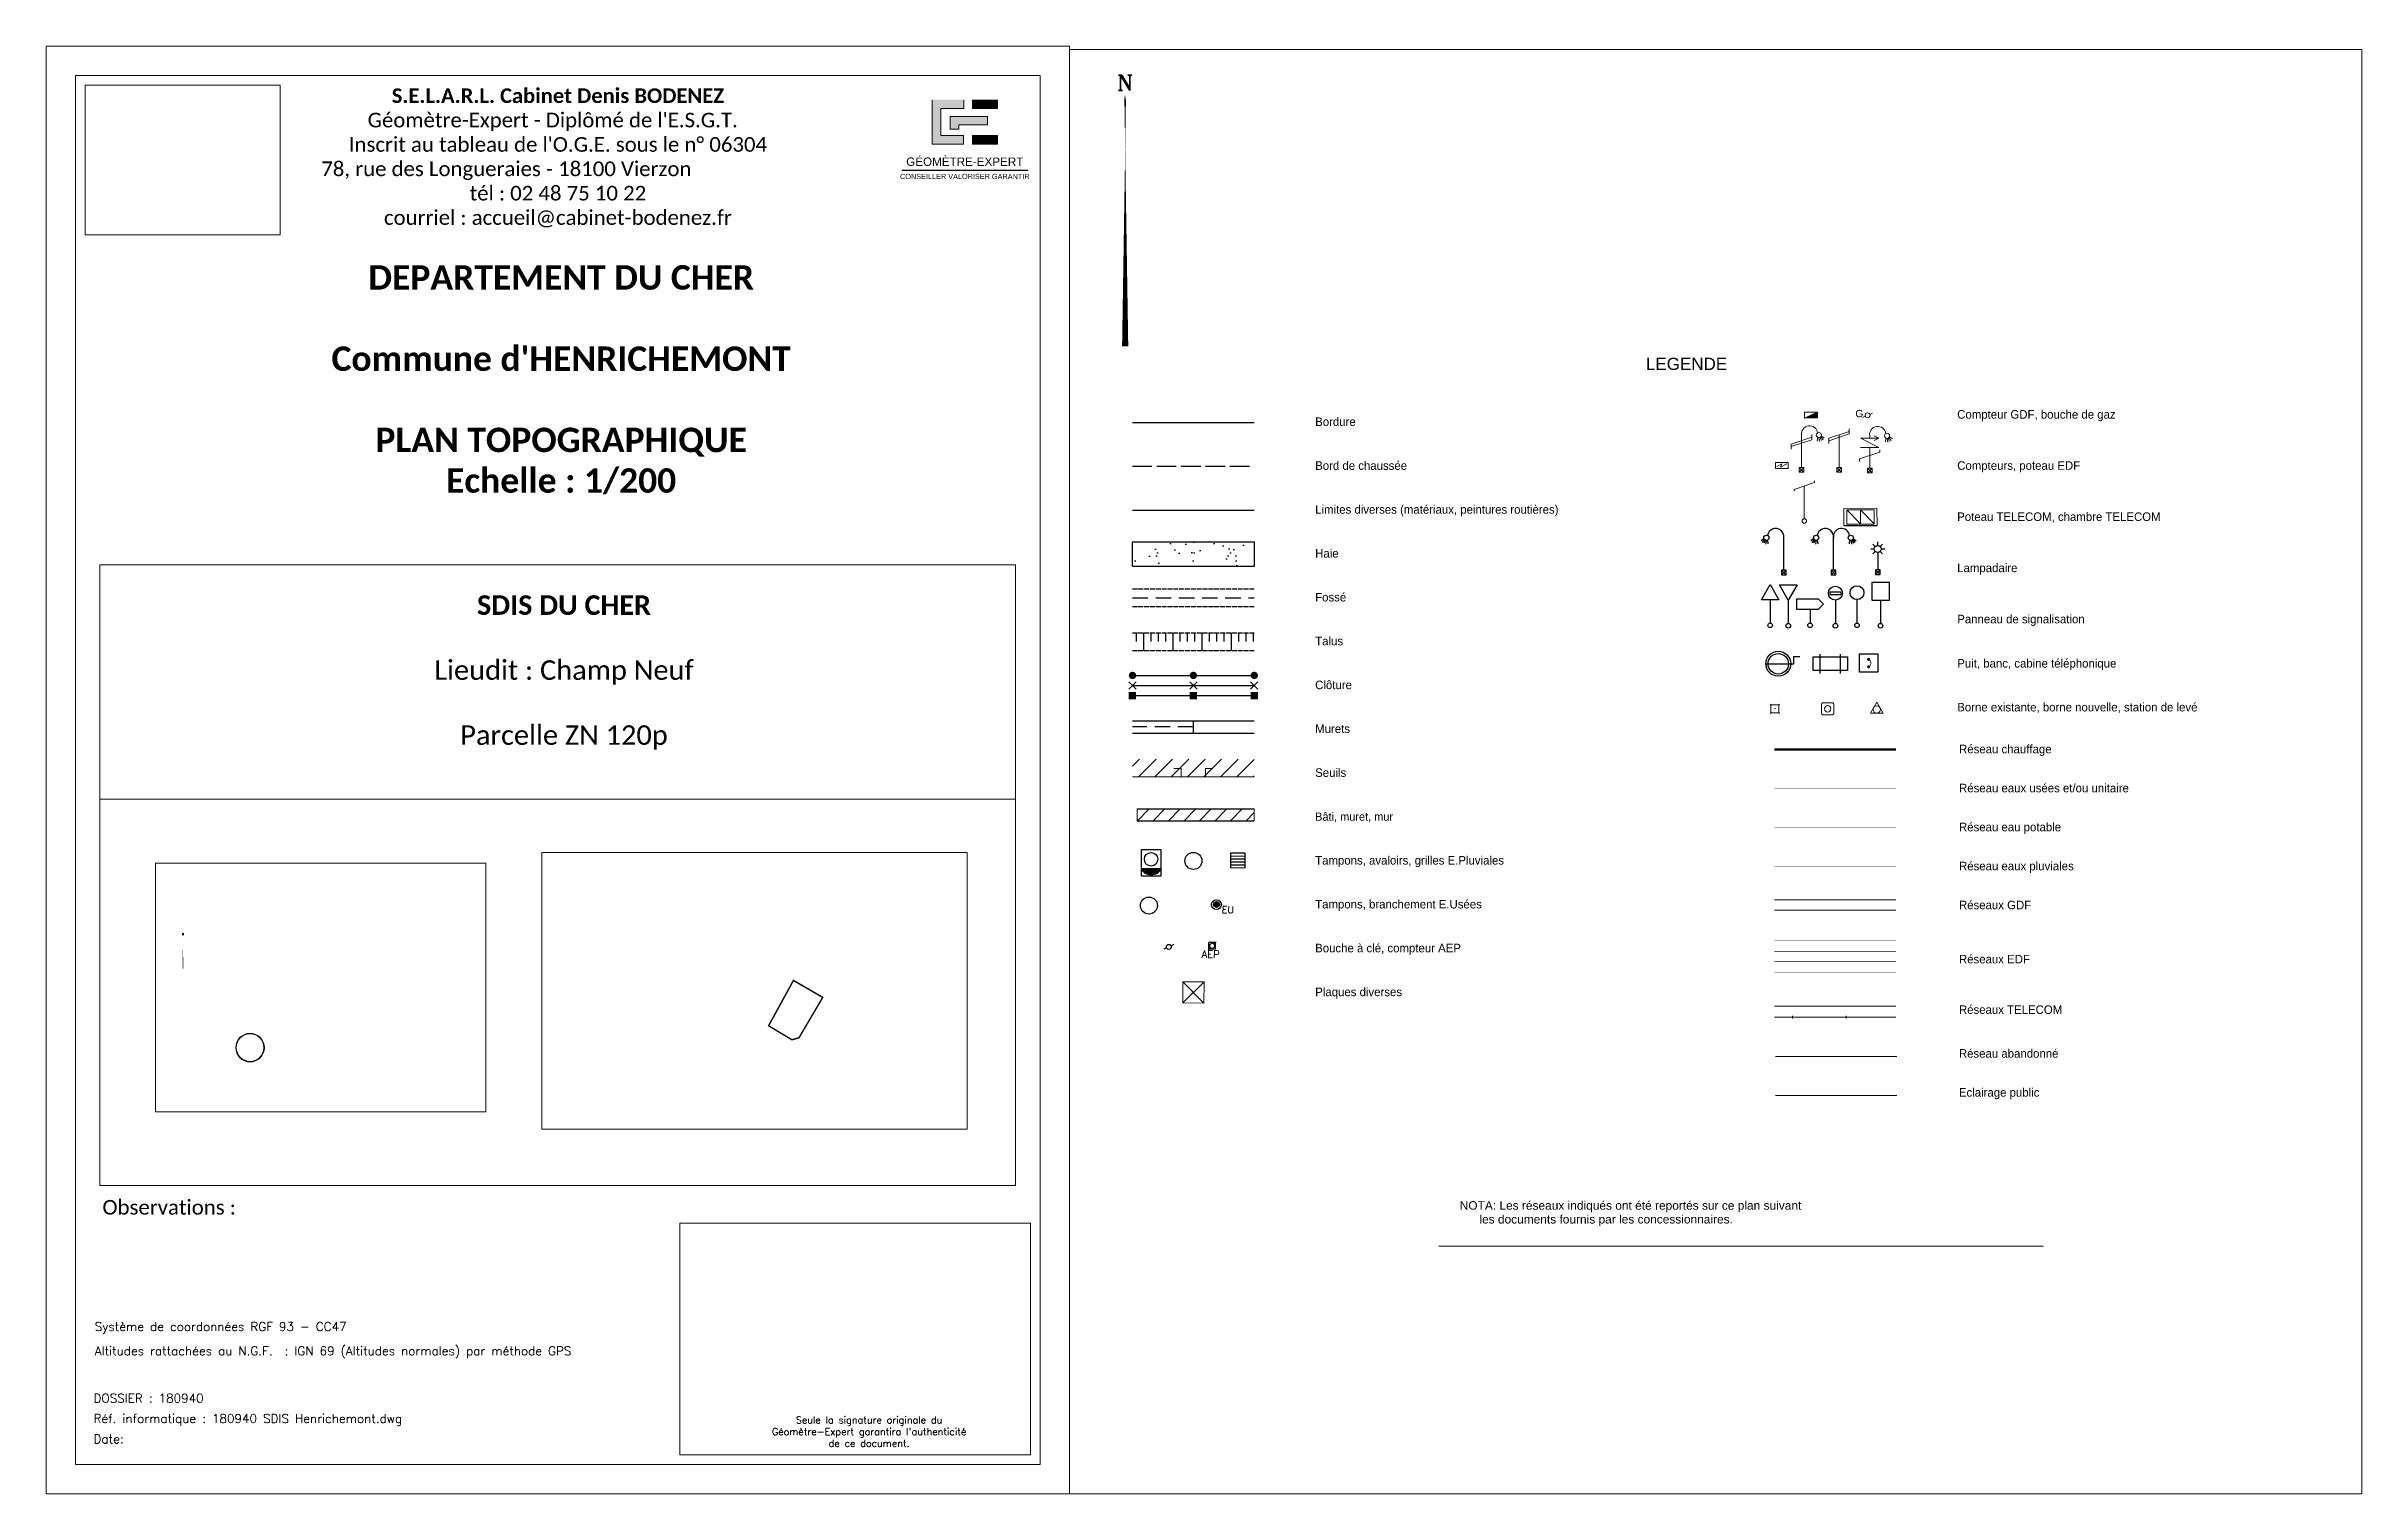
# Paper-space layout 'topo' of a CAD drawing. Extents: x -120 to 355, y -1 to 296.
import ezdxf
from ezdxf.enums import TextEntityAlignment as Align

# ---------------------------------------------------------------- set-up
doc = ezdxf.new("R2010")
doc.units = 0
doc.header["$LTSCALE"] = 2
doc.header["$PDMODE"] = 32
doc.header["$PDSIZE"] = 0.06
for name, pattern in [('BORD_CHAUSS', [2.5, 2, -0.5]), ('Bordfosse', [0.6, 0.5, -0.1]), ('CACHE', [9.525, 6.35, -3.175]), ('CONTINU', [0]), ('INTERROMPU2', [9.525, 6.35, -3.175]), ('TIRETPT2', [12.7, 6.35, -3.175, 0, -3.175]), ('TIRETPTX2', [50.8, 25.4, -12.7, 0, -12.7]), ('Téléphone souterrain', [1.1, 0.45, 0, 0.45, -0.2])]:
    doc.linetypes.add(name, pattern=pattern)
doc.layers.get('0').update_dxf_attribs({"lineweight": 0})
for name, color, linetype in [('00', 7, 'Continuous'), ('01_BORD-CHAUSSEE', 5, 'BORD_CHAUSS'), ('01_BORDURES', 5, 'Continuous'), ('01_CLÔTURE-MUR', 7, 'Continuous'), ('01_FOSSÉ-TALUS', 32, 'Continuous'), ('01_LIMITES DIVERSES', 253, 'Continuous'), ('01_VÉGÉTATION', 84, 'Continuous'), ('02_AEP_Eau potable_objet', 4, 'Continuous'), ('02_AEP_Eau potable_Réseau', 4, 'CACHE'), ('02_Eclairage_Réseau', 30, 'TIRETPT2'), ('02_EDF-BT_Reseau', 160, 'TIRETPTX2'), ('02_EDF_HTA_Reseau', 1, 'TIRETPTX2'), ('02_EDF_HTB_Réseau', 36, 'TIRETPTX2'), ('02_EDF_Réseau abandonné', 7, 'TIRETPTX2'), ('02_EP_Eaux Pluviales_objet', 134, 'CONTINU'), ('02_EP_Eaux Pluviales_Réseau', 134, 'TIRETPT2'), ('02_EU_Eaux Usées_objet', 46, 'CONTINU'), ('02_GAZ_BP_Réseau', 62, 'Réseau GAZ'), ('02_GAZ_MBP_Réseau', 40, 'Réseau GAZ'), ('02_LAMPADAIRE', 7, 'Continuous'), ('02_Reseau Chaleur', 171, 'TIRETPT2'), ('02_TELECOM_réseau', 3, 'Réseau FT'), ('03_MOBILIERURBAIN', 7, 'Continuous'), ('03_SIGNALISATION', 7, 'Continuous')]:
    doc.layers.add(name, color=color, linetype=linetype)
for name, color, linetype, lineweight in [('00_CARTOUCHE', 7, 'Continuous', 0), ('00_TEXTE', 7, 'Continuous', 0), ('01_BATI', 20, 'Continuous', 0), ('01_BORNES', 7, 'Continuous', 0), ('01_MUR-HACHURE', 252, 'Continuous', 9), ('02_E.PLUV', 134, 'CONTINU', 0), ('02_EDF_objet', 7, 'Continuous', 9), ('02_GAZ_objet', 40, 'Continuous', 9), ('02_PLAQUES', 7, 'Continuous', 0), ('02_TELECOM', 3, 'Continuous', 0), ('19 Application cadastrale', 4, 'Continuous', 0)]:
    doc.layers.add(name, color=color, linetype=linetype, lineweight=lineweight)
doc.styles.add('12', font='romand.shx', dxfattribs={"height": 0.35})
doc.styles.add('Legend', font='calibri.ttf')
doc.styles.add('N', font='romant', dxfattribs={"height": 6})
doc.styles.add('ROMAND', font='romand.shx', dxfattribs={"height": 0.6})
doc.styles.get("Standard").update_dxf_attribs({"font": 'arial.ttf'})
doc.styles.add('Stylus', font='stylu.ttf')
doc.linetypes.add('AEP_T', pattern='A,0.5,-0.2,["AEP",Standard,S=0.1,R=0,X=-0.1,Y=-0.05],-0.25', length=0.95)
doc.linetypes.add('CHAUFF', pattern='A,0.5,-0.2,["CHAUFF",Standard,S=0.1,R=0,X=-0.1,Y=-0.05],-0.2', length=0.9)
doc.linetypes.add('EDF_T', pattern='A,0.5,-0.2,["EDF",Standard,S=0.1,R=0,X=-0.1,Y=-0.05],-0.25', length=0.95)
doc.linetypes.add('EP', pattern='A,0.5,-0.2,["EP",Standard,S=0.1,R=0,X=-0.1,Y=-0.05],-0.2', length=0.9)
doc.linetypes.add('Réseau EU', pattern='A,1,-0.2,["EU",Standard,S=0.1,R=0,X=0,Y=-0.05],-0.35', length=1.55)
doc.linetypes.add('Réseau FT', pattern='A,1,-0.2,["FT",Standard,S=0.1,R=0,X=0,Y=-0.05],-0.35', length=1.55)
doc.linetypes.add('Réseau GAZ', pattern='A,1,-0.2,["GAZ",Standard,S=0.1,R=0,X=-0.175,Y=-0.05],-0.125', length=1.325)
picture_1 = doc.add_image_def('image1.jpg', size_in_pixel=(1027, 773))
picture_2 = doc.add_image_def('image2.png', size_in_pixel=(271, 208))
picture_3 = doc.add_image_def('image3.jpg', size_in_pixel=(904, 588))

psp = doc.layouts.new('topo')

# ---------------------------------------------------------------- texts
for s, height, p in [('GÉOMÈTRE-EXPERT', 1.7126, (56.72, 271.44)), ('CONSEILLER VALORISER GARANTIR', 1.0704, (55.46, 268.73))]:
    psp.add_text(s, height=height).set_placement(p)
at = {"style": '12'}
for s, p in [('Système de coordonnées RGF 93 - CC47', (-109.82, 32.36)), ('Altitudes rattachées au N.G.F.  : IGN 69 (Altitudes normales) par méthode GPS', (-109.82, 27.36)), ('DOSSIER : 180940', (-110.08, 17.65)), ('Réf. informatique : 180940 SDIS Henrichemont.dwg ', (-110.08, 13.49)), ('Date: ', (-110.08, 9.3))]:
    psp.add_text(s, height=1.8, rotation=360, dxfattribs=at).set_placement(p)
at = {"color": 7, "insert": (-63.34, 287.34), "char_height": 0.1, "width": 97.1474, "attachment_point": 1}
psp.add_mtext("\\pxqc;{\\fCalibri|b1|i0|c0|p34;\\H30x;S.E.L.A.R.L. Cabinet Denis BODENEZ\\P\\pq*;\\fCalibri|b0|i0|c0|p34;         Géomètre-Expert - Diplômé de l'E.S.G.T.\\P\\pqc;Inscrit au tableau de l'O.G.E. sous le n° 06304\\P\\pq*;78, rue des Longueraies - 18100 Vierzon\\P\\pqc;tél : 02 48 75 10 22\\Pcourriel : accueil@cabinet-bodenez.fr}", dxfattribs=at)
at = {"color": 1, "insert": (-88.22, 251.05), "char_height": 5, "attachment_point": 1, "style": 'Legend'}
psp.add_mtext_dynamic_manual_height_columns("\\pxqc;{\\fCalibri|b1|i0|c0|p34;\\C7;DEPARTEMENT DU CHER\\P\\PCommune d'HENRICHEMONT \\P\\PPLAN TOPOGRAPHIQUE\\PEchelle : 1/200}", width=148.2445, gutter_width=2, heights=[0], dxfattribs=at)
at = {"color": 7, "attachment_point": 1, "style": 'Legend'}
for s, width, insert, char_height in [('\\pxqc;{\\fCalibri|b1|i0|c0|p34;SDIS DU CHER\\P\\P}Lieudit : Champ Neuf\\P\\PParcelle ZN 120p', 72.2126, (-49.62, 183.31), 4), ('Observations :', 79.2533, (-108.25, 59.24), 3)]:
    psp.add_mtext_dynamic_manual_height_columns(s, width=width, gutter_width=2, heights=[0], dxfattribs=dict(at, insert=insert, char_height=char_height))
at = {"insert": (49.11, 14.84), "char_height": 1.4405, "width": 43.2375, "attachment_point": 2, "rotation": 360, "style": '12'}
psp.add_mtext("Seule la signature originale du Géomètre-Expert garantira l'authenticité de ce document.", dxfattribs=at)
at = {"layer": '00', "ltscale": 0.5}
psp.add_text('LEGENDE', height=2.5, rotation=0.0039, dxfattribs=at).set_placement((208.55, 229.56))
at = {"layer": '00_CARTOUCHE', "ltscale": 0.5, "style": 'Stylus'}
psp.add_text('Bâti, muret, mur', height=1.6805, rotation=0, dxfattribs=at).set_placement((140.67, 137.06))
at = {"layer": '00_TEXTE', "ltscale": 0.5, "style": 'Stylus'}
for s, rotation, p in [('Bordure', 0.0039, (140.67, 218.06)), ('Compteur GDF, bouche de gaz', 0.0039, (272.45, 219.57)), ('Bord de chaussée', 0.0039, (140.67, 209.06)), ('Compteurs, poteau EDF', 0.0039, (272.45, 209.07)), ('Limites diverses (matériaux, peintures routières)', 0.0039, (140.67, 200.06)), ('Poteau TELECOM, chambre TELECOM', 0.0039, (272.45, 198.57)), ('Haie', 0.0039, (140.67, 191.06)), ('Lampadaire', 0.0039, (272.45, 188.07)), ('Fossé', 0.0039, (140.67, 182.06)), ('Panneau de signalisation', 0.0039, (272.46, 177.57)), ('Talus', 0.0039, (140.67, 173.06)), ('Puit, banc, cabine téléphonique', 0.0039, (272.46, 168.49)), ('Clôture', 0.0039, (140.67, 164.06)), ('Borne existante, borne nouvelle, station de levé', 0.0039, (272.46, 159.49)), ('Murets', 0.0039, (140.67, 155.06)), ('Réseau chauffage', 359.9795, (272.83, 150.9)), ('Seuils', 0.0039, (140.67, 146.06)), ('Réseau eaux usées et/ou unitaire ', 359.9795, (272.82, 142.9)), ('Réseau eau potable ', 359.9795, (272.82, 134.9)), ('Tampons, avaloirs, grilles E.Pluviales', 0.0039, (140.67, 128.06)), ('Réseau eaux pluviales ', 359.9795, (272.82, 126.9)), ('Tampons, branchement E.Usées', 0.0039, (140.67, 119.06)), ('Réseaux GDF  ', 359.9795, (272.81, 118.9)), ('Bouche à clé, compteur AEP', 0.0039, (140.67, 110.06)), ('Réseaux EDF', 359.9795, (272.81, 107.79)), ('Plaques diverses', 0.0039, (140.68, 101.06)), ('Réseaux TELECOM', 359.9795, (272.81, 97.43)), ('Réseau abandonné  ', 359.9795, (272.8, 88.44)), ('Eclairage public', 359.9795, (272.8, 80.44))]:
    psp.add_text(s, height=1.75, rotation=rotation, dxfattribs=at).set_placement(p)
at = {"layer": '00_TEXTE'}
for s, p in [('NOTA: Les réseaux indiqués ont été reportés sur ce plan suivant ', (170.34, 57.24)), ('     les documents fournis par les concessionnaires.', (170.98, 54.41))]:
    psp.add_text(s, height=1.75, rotation=0.0039, dxfattribs=at).set_placement(p)
at = {"layer": '02_AEP_Eau potable_objet', "style": 'ROMAND'}
psp.add_text('AEP', height=1.5, rotation=359.4003, dxfattribs=at).set_placement((117.33, 108.94))
at = {"layer": '02_EU_Eaux Usées_objet', "color": 0, "style": 'ROMAND'}
psp.add_text('EU', height=1.42, rotation=359.0563, dxfattribs=at).set_placement((121.49, 118.11))
at = {"layer": '02_GAZ_objet', "color": 7}
psp.add_text('G', height=1.5, rotation=359.7678, dxfattribs=at).set_placement((251.54, 219.87))

# ---------------------------------------------------------------- blocks, each defined once
blk = doc.blocks.new('y001')
at = {"color": 0}
blk.add_lwpolyline([(0, -12, 0.3, 0, 0), (0, -2.4, 0.75, 0, 0), (0, 0, 0, 0, 0)], format="xyseb", dxfattribs=at)
at = {"color": 0, "style": 'N'}
blk.add_text('N', height=0.75, dxfattribs=at).set_placement((0, 0.45), align=Align.CENTER)
blk = doc.blocks.new('U003')
at = {"color": 0}
blk.add_lwpolyline([(0, 0.6), (0.6, 0.6), (0.6, 0), (0, 0), (0, 0.6)], dxfattribs=at)
blk.add_circle((0.3, 0.3), 0.21, dxfattribs=at)
blk = doc.blocks.new('W006')
at = {"color": 0}
for p, q in [((-0.296, 0.017), (-0.085, 0.228)), ((-0.29, 0), (-0.055, 0.235)), ((-0.283, 0.052), (-0.119, 0.216)), ((-0.268, 0), (-0.029, 0.239)), ((-0.258, 0.099), (-0.167, 0.191)), ((-0.245, 0), (-0.005, 0.24)), ((-0.223, 0), (0.017, 0.24)), ((-0.201, 0), (0.037, 0.238)), ((-0.178, 0), (0.057, 0.235)), ((-0.156, 0), (0.075, 0.231)), ((-0.133, 0), (0.093, 0.226)), ((-0.111, 0), (0.109, 0.22)), ((-0.088, 0), (0.125, 0.213)), ((-0.066, 0), (0.14, 0.206)), ((-0.043, 0), (0.155, 0.198)), ((-0.021, 0), (0.169, 0.19)), ((0.002, 0), (0.182, 0.18)), ((0.024, 0), (0.195, 0.171)), ((0.046, 0), (0.207, 0.16)), ((0.069, 0), (0.218, 0.149)), ((0.091, 0), (0.229, 0.138)), ((0.114, 0), (0.239, 0.126)), ((0.136, 0), (0.249, 0.113)), ((0.159, 0), (0.258, 0.099)), ((0.181, 0), (0.267, 0.086)), ((0.204, 0), (0.275, 0.071)), ((0.226, 0), (0.282, 0.056)), ((0.249, 0), (0.288, 0.04)), ((0.271, 0), (0.294, 0.023)), ((0.293, 0), (0.299, 0.005))]:
    blk.add_line(p, q, dxfattribs=at)
blk.add_lwpolyline([(-0.3, 0.3), (0.3, 0.3), (0.3, 0), (-0.3, 0)], close=True, dxfattribs=at)
blk.add_arc((0, -0.068), 0.308, 12.68038, 167.31962, dxfattribs=at)
blk = doc.blocks.new('N005')
at = {"color": 0}
blk.add_circle((0, 0), 0.5, dxfattribs=at)
blk = doc.blocks.new('W001')
at = {"color": 0}
for p, q in [((0.24, 0.6), (0.24, 0)), ((0.36, 0.6), (0.36, 0)), ((0.36, 0), (0.36, 0))]:
    blk.add_line(p, q, dxfattribs=at)
for points in [[(0, 0), (0.6, 0), (0.6, 0.6), (0, 0.6), (0, 0)], [(0.12, 0.6), (0.12, 0)], [(0.48, 0.6), (0.48, 0)]]:
    blk.add_lwpolyline(points, dxfattribs=at)
blk = doc.blocks.new('A001')
at = {"color": 0}
for points in [[(0.16, 0.16), (0.071, 0.071)], [(-0.071, -0.071), (-0.16, -0.16)]]:
    blk.add_lwpolyline(points, dxfattribs=at)
blk.add_circle((0, 0), 0.1, dxfattribs=at)
blk = doc.blocks.new('E021')
at = {"color": 0, "linetype": 'Continuous'}
for p, q in [((0, 0.159), (0, 0)), ((0.35, 0.159), (0, 0.159)), ((0, 0), (0.35, 0)), ((0.35, 0), (0.35, 0.159))]:
    blk.add_line(p, q, dxfattribs=at)
at = {"color": 0}
blk.add_lwpolyline([(0, 0), (0.35, 0.159)], dxfattribs=at)
for points in [[(0, 0), (0.35, 0), (0.35, 0.159)], [(0.008, 0.002), (0.348, 0.002), (0.348, 0.156)], [(0.017, 0.004), (0.346, 0.004), (0.346, 0.153)], [(0.017, 0.004), (0.346, 0.004), (0.346, 0.153)], [(0.025, 0.005), (0.345, 0.005), (0.345, 0.151)], [(0.033, 0.007), (0.343, 0.007), (0.343, 0.148)], [(0.042, 0.009), (0.341, 0.009), (0.341, 0.145)], [(0.05, 0.011), (0.339, 0.011), (0.339, 0.142)], [(0.058, 0.013), (0.337, 0.013), (0.337, 0.139)], [(0.067, 0.014), (0.336, 0.014), (0.336, 0.137)], [(0.075, 0.016), (0.334, 0.016), (0.334, 0.134)], [(0.083, 0.018), (0.332, 0.018), (0.332, 0.131)], [(0.092, 0.02), (0.33, 0.02), (0.33, 0.128)], [(0.1, 0.022), (0.328, 0.022), (0.328, 0.125)], [(0.108, 0.023), (0.327, 0.023), (0.327, 0.123)], [(0.117, 0.025), (0.325, 0.025), (0.325, 0.12)], [(0.125, 0.027), (0.323, 0.027), (0.323, 0.117)], [(0.133, 0.029), (0.321, 0.029), (0.321, 0.114)], [(0.142, 0.031), (0.319, 0.031), (0.319, 0.111)], [(0.15, 0.033), (0.317, 0.033), (0.317, 0.109)], [(0.159, 0.034), (0.316, 0.034), (0.316, 0.106)], [(0.167, 0.036), (0.314, 0.036), (0.314, 0.103)], [(0.175, 0.038), (0.312, 0.038), (0.312, 0.1)], [(0.184, 0.04), (0.31, 0.04), (0.31, 0.097)], [(0.184, 0.04), (0.31, 0.04), (0.31, 0.097)], [(0.184, 0.04), (0.31, 0.04), (0.31, 0.097)], [(0.192, 0.042), (0.308, 0.042), (0.308, 0.095)], [(0.2, 0.043), (0.307, 0.043), (0.307, 0.092)], [(0.209, 0.045), (0.305, 0.045), (0.305, 0.089)], [(0.209, 0.045), (0.305, 0.045), (0.305, 0.089)], [(0.209, 0.045), (0.305, 0.045), (0.305, 0.089)], [(0.209, 0.045), (0.305, 0.045), (0.305, 0.089)], [(0.209, 0.045), (0.305, 0.045), (0.305, 0.089)], [(0.209, 0.045), (0.305, 0.045), (0.305, 0.089)], [(0.209, 0.045), (0.305, 0.045), (0.305, 0.089)], [(0.209, 0.045), (0.305, 0.045), (0.305, 0.089)], [(0.217, 0.047), (0.303, 0.047), (0.303, 0.086)], [(0.225, 0.049), (0.301, 0.049), (0.301, 0.083)], [(0.234, 0.051), (0.299, 0.051), (0.299, 0.081)], [(0.242, 0.052), (0.298, 0.052), (0.298, 0.078)], [(0.25, 0.054), (0.296, 0.054), (0.296, 0.075)], [(0.259, 0.056), (0.294, 0.056), (0.294, 0.072)], [(0.259, 0.056), (0.294, 0.056), (0.294, 0.072)], [(0.259, 0.056), (0.294, 0.056), (0.294, 0.072)], [(0.259, 0.056), (0.294, 0.056), (0.294, 0.072)], [(0.259, 0.056), (0.294, 0.056), (0.294, 0.072)], [(0.259, 0.056), (0.294, 0.056), (0.294, 0.072)], [(0.267, 0.058), (0.292, 0.058), (0.292, 0.069)], [(0.275, 0.06), (0.29, 0.06), (0.29, 0.066)], [(0.284, 0.061), (0.289, 0.061), (0.289, 0.064)]]:
    blk.add_lwpolyline(points, close=True, dxfattribs=at)
blk = doc.blocks.new('E007')
at = {"color": 0}
blk.add_line((0, 1.51), (0, 0.1), dxfattribs=at)
at = {"color": 0, "linetype": 'Continuous'}
for p, q in [((-0.1, 0.1), (0.1, -0.1)), ((0.1, 0.1), (-0.1, -0.1))]:
    blk.add_line(p, q, dxfattribs=at)
at = {"color": 0}
for points in [[(-0.44, 1.25), (-0.44, 1.37), (0.44, 1.66), (0.44, 1.77)], [(-0.44, 1.14), (-0.44, 1.25), (0.44, 1.55), (0.44, 1.66)]]:
    blk.add_lwpolyline(points, dxfattribs=at)
at = {"color": 0, "linetype": 'Continuous'}
blk.add_lwpolyline([(-0.1, -0.1), (0.1, -0.1), (0.1, 0.1), (-0.1, 0.1)], close=True, dxfattribs=at)
blk = doc.blocks.new('L018')
at = {"color": 0}
blk.add_line((0, 1.51), (0, 0.1), dxfattribs=at)
at = {"color": 0, "linetype": 'Continuous'}
for p, q in [((0.1, 0.1), (-0.1, -0.1)), ((-0.1, 0.1), (0.1, -0.1))]:
    blk.add_line(p, q, dxfattribs=at)
at = {"color": 0}
for points in [[(-0.44, 1), (-0.44, 1.11), (0.44, 1.41), (0.44, 1.52)], [(-0.44, 0.89), (-0.44, 1), (0.44, 1.3), (0.44, 1.41)], [(0.7, 1.4), (0.68, 1.24)], [(0.75, 1.39), (0.78, 1.23)], [(0.79, 1.4), (0.86, 1.26)], [(0.83, 1.42), (0.93, 1.3)], [(0.86, 1.46), (0.98, 1.37)]]:
    blk.add_lwpolyline(points, dxfattribs=at)
at = {"color": 0, "linetype": 'Continuous'}
blk.add_lwpolyline([(-0.1, -0.1), (0.1, -0.1), (0.1, 0.1), (-0.1, 0.1)], close=True, dxfattribs=at)
at = {"color": 0}
blk.add_circle((0.75, 1.5), 0.112, dxfattribs=at)
blk.add_arc((0.35, 1.55), 0.354, 8.1301, 188.1301, dxfattribs=at)
blk = doc.blocks.new('P001')
at = {"color": 0}
blk.add_line((0, 1.51), (0, 0.1), dxfattribs=at)
blk.add_lwpolyline([(-0.44, 1.29), (-0.44, 1.37), (0.44, 1.66), (0.44, 1.73)], dxfattribs=at)
blk.add_circle((0, 0), 0.1, dxfattribs=at)
blk = doc.blocks.new('R014')
at = {"color": 0, "linetype": 'Continuous'}
for p, q in [((-0.24, 1.47), (-0.24, 1.35)), ((-0.24, 1.47), (0.24, 1.47)), ((-0.24, 1.35), (0.24, 1.35)), ((0, 1.1), (0, 0.1)), ((0.24, 1.47), (0.24, 1.35))]:
    blk.add_line(p, q, dxfattribs=at)
blk.add_circle((0, 1.41), 0.301, dxfattribs=at)
blk.add_circle((0, 1.41), 0.301, dxfattribs=at)
at = {"color": 0}
blk.add_circle((0, 0), 0.1, dxfattribs=at)
blk = doc.blocks.new('R020')
at = {"color": 0, "linetype": 'Continuous'}
blk.add_line((0, 1.1), (0, 0.1), dxfattribs=at)
at = {"color": 0}
blk.add_lwpolyline([(0.38, 1.87), (-0.38, 1.87), (-0.38, 1.1), (0.38, 1.1)], close=True, dxfattribs=at)
blk.add_circle((0, 0), 0.1, dxfattribs=at)
blk = doc.blocks.new('R021')
at = {"color": 0, "linetype": 'Continuous'}
for p, q in [((-0.38, 1.77), (0.38, 1.77)), ((0, 1.1), (-0.38, 1.77)), ((0.38, 1.77), (0, 1.1)), ((0, 1.1), (0, 0.1))]:
    blk.add_line(p, q, dxfattribs=at)
at = {"color": 0}
blk.add_circle((0, 0), 0.1, dxfattribs=at)
blk = doc.blocks.new('E020')
at = {"color": 0, "linetype": 'Continuous'}
for p, q in [((0, 0.239), (0, 0)), ((0.525, 0.239), (0, 0.239)), ((0, 0), (0.525, 0)), ((0.525, 0), (0.525, 0.239))]:
    blk.add_line(p, q, dxfattribs=at)
blk.add_lwpolyline([(0.064, 0.073), (0.264, 0.189), (0.213, 0.043), (0.465, 0.189)], dxfattribs=at)
blk.add_solid([(0.408, 0.188), (0.465, 0.189), (0.436, 0.141)], dxfattribs=at)
blk = doc.blocks.new('L020')
at = {"color": 0}
for p, q in [((0, 1.51), (0, 1.4)), ((0, 1), (0, 0.1))]:
    blk.add_line(p, q, dxfattribs=at)
at = {"color": 0, "linetype": 'Continuous'}
for p, q in [((-0.1, 0.1), (0.1, -0.1)), ((0.1, 0.1), (-0.1, -0.1))]:
    blk.add_line(p, q, dxfattribs=at)
at = {"color": 0}
for points in [[(0.4, 1.4), (-0.4, 1.4), (0.4, 1), (-0.4, 1)], [(0.2, 1.5), (0.4, 1.4), (0.2, 1.3)], [(0.7, 1.4), (0.68, 1.24)], [(0.75, 1.39), (0.78, 1.23)], [(0.79, 1.4), (0.86, 1.26)], [(0.83, 1.42), (0.93, 1.3)], [(0.86, 1.46), (0.98, 1.37)], [(-0.44, 0.39), (-0.44, 0.5), (0.44, 0.79), (0.44, 0.9)]]:
    blk.add_lwpolyline(points, dxfattribs=at)
at = {"color": 0, "linetype": 'Continuous'}
blk.add_lwpolyline([(-0.1, -0.1), (0.1, -0.1), (0.1, 0.1), (-0.1, 0.1)], close=True, dxfattribs=at)
at = {"color": 0}
blk.add_circle((0.75, 1.5), 0.112, dxfattribs=at)
blk.add_arc((0.35, 1.55), 0.354, 8.1301, 188.1301, dxfattribs=at)
blk = doc.blocks.new('R027')
at = {"color": 0}
blk.add_lwpolyline([(-0.58, 1.15), (0.35, 1.15), (0.58, 0.92), (0.35, 0.68), (-0.58, 0.68)], close=True, dxfattribs=at)
blk.add_lwpolyline([(0, 0.68), (0, 0.1)], dxfattribs=at)
blk.add_circle((0, 0), 0.1, dxfattribs=at)
blk = doc.blocks.new('R022')
at = {"color": 0, "linetype": 'Continuous'}
for p, q in [((-0.38, 1.1), (0, 1.77)), ((0.38, 1.1), (-0.38, 1.1)), ((0, 1.77), (0.38, 1.1)), ((0, 1.1), (0, 0.1))]:
    blk.add_line(p, q, dxfattribs=at)
at = {"color": 0}
blk.add_circle((0, 0), 0.1, dxfattribs=at)
blk = doc.blocks.new('R023')
at = {"color": 0, "linetype": 'Continuous'}
blk.add_line((0, 1.1), (0, 0.1), dxfattribs=at)
blk.add_circle((0, 1.41), 0.301, dxfattribs=at)
at = {"color": 0}
blk.add_circle((0, 0), 0.1, dxfattribs=at)
blk = doc.blocks.new('A007')
at = {"color": 0}
blk.add_lwpolyline([(-0.256, 0), (0.319, 0), (0.32, 0.149), (0.44, 0.149)], dxfattribs=at)
for radius in [0.256, 0.21]:
    blk.add_circle((0, 0), radius, dxfattribs=at)
blk = doc.blocks.new('M010')
at = {"color": 0}
blk.add_lwpolyline([(-1, 0.4), (1, 0.4), (1, -0.4), (-1, -0.4)], close=True, dxfattribs=at)
for points in [[(-0.6, -0.57), (-0.6, 0.57)], [(0.6, -0.57), (0.6, 0.57)]]:
    blk.add_lwpolyline(points, dxfattribs=at)
blk = doc.blocks.new('M001')
at = {"color": 0, "linetype": 'Continuous'}
for p, q in [((0, 0), (0, 1)), ((0, 1), (1, 1)), ((1, 0), (0, 0)), ((1, 1), (1, 0))]:
    blk.add_line(p, q, dxfattribs=at)
at = {"color": 0, "linetype": 'Continuous', "const_width": 0.083333}
for points in [[(0.458333, 0.697238, 1), (0.541667, 0.697238, 1)], [(0.458333, 0.290374, 1), (0.541667, 0.290374, 1)]]:
    blk.add_lwpolyline(points, format="xyb", close=True, dxfattribs=at)
at = {"color": 0, "linetype": 'Continuous', "const_width": 0.041667}
blk.add_lwpolyline([(0.5, 0.290374, 0.6095), (0.5, 0.697238, 0.6095)], format="xyb", dxfattribs=at)
blk = doc.blocks.new('T004')
at = {"color": 0}
blk.add_line((0, 0), (0, 0), dxfattribs=at)
blk.add_lwpolyline([(0.26, -0.15), (0, 0.3), (-0.26, -0.15)], close=True, dxfattribs=at)
blk.add_circle((0, 0), 0.15, dxfattribs=at)
blk = doc.blocks.new('T028')
at = {"color": 0}
for points in [[(-0.193, 0.193), (-0.155, 0.155)], [(0.155, 0.155), (0.193, 0.193)], [(-0.193, -0.193), (-0.155, -0.155)], [(0.155, -0.155), (0.193, -0.193)]]:
    blk.add_lwpolyline(points, dxfattribs=at)
blk.add_lwpolyline([(0.166, -0.126), (0.166, 0.126, 0.414214), (0.126, 0.166), (-0.126, 0.166, 0.414214), (-0.166, 0.126), (-0.166, -0.126, 0.414214), (-0.126, -0.166), (0.126, -0.166, 0.414214)], format="xyb", close=True, dxfattribs=at)
blk.add_point((0, 0), dxfattribs=at)
blk = doc.blocks.new('L006')
at = {"color": 0, "linetype": 'Continuous'}
for p, q in [((-0.1, 0.1), (0.1, -0.1)), ((0.1, 0.1), (-0.1, -0.1))]:
    blk.add_line(p, q, dxfattribs=at)
at = {"color": 0}
for points in [[(-0.86, 1.46), (-0.98, 1.37)], [(-0.83, 1.42), (-0.93, 1.3)], [(-0.79, 1.4), (-0.86, 1.26)], [(-0.75, 1.39), (-0.78, 1.23)], [(-0.7, 1.4), (-0.68, 1.24)], [(0, 0.1), (0, 1.5)]]:
    blk.add_lwpolyline(points, dxfattribs=at)
at = {"color": 0, "linetype": 'Continuous'}
blk.add_lwpolyline([(-0.1, -0.1), (0.1, -0.1), (0.1, 0.1), (-0.1, 0.1)], close=True, dxfattribs=at)
at = {"color": 0}
blk.add_circle((-0.75, 1.5), 0.112, dxfattribs=at)
blk.add_arc((-0.35, 1.55), 0.354, 351.8699, 171.8699, dxfattribs=at)
blk = doc.blocks.new('L008')
at = {"color": 0, "linetype": 'Continuous'}
for p, q in [((0.1, 0.1), (-0.1, -0.1)), ((-0.1, 0.1), (0.1, -0.1))]:
    blk.add_line(p, q, dxfattribs=at)
at = {"color": 0}
for points in [[(-0.86, 1.46), (-0.98, 1.37)], [(-0.83, 1.42), (-0.93, 1.3)], [(-0.79, 1.4), (-0.86, 1.26)], [(-0.75, 1.39), (-0.78, 1.23)], [(-0.7, 1.4), (-0.68, 1.24)], [(0, 0.1), (0, 1.5)], [(0.7, 1.4), (0.68, 1.24)], [(0.75, 1.39), (0.78, 1.23)], [(0.79, 1.4), (0.86, 1.26)], [(0.83, 1.42), (0.93, 1.3)], [(0.86, 1.46), (0.98, 1.37)]]:
    blk.add_lwpolyline(points, dxfattribs=at)
at = {"color": 0, "linetype": 'Continuous'}
blk.add_lwpolyline([(-0.1, -0.1), (0.1, -0.1), (0.1, 0.1), (-0.1, 0.1)], close=True, dxfattribs=at)
at = {"color": 0}
for centre in [(-0.75, 1.5), (0.75, 1.5)]:
    blk.add_circle(centre, 0.112, dxfattribs=at)
for centre, start, end in [((-0.35, 1.55), 351.8699, 171.8699), ((0.35, 1.55), 8.1301, 188.1301)]:
    blk.add_arc(centre, 0.354, start, end, dxfattribs=at)
blk = doc.blocks.new('L010')
at = {"color": 0, "linetype": 'Continuous'}
for p, q in [((-0.1, 0.1), (0.1, -0.1)), ((0.1, 0.1), (-0.1, -0.1))]:
    blk.add_line(p, q, dxfattribs=at)
at = {"color": 0}
for points in [[(-0.21, 1.21), (-0.11, 1.11)], [(0, 1.15), (0, 1.3)], [(0.21, 1.21), (0.11, 1.11)], [(-0.3, 1), (-0.15, 1)], [(-0.11, 0.89), (-0.21, 0.79)], [(0, 0.85), (0, 0.85), (0, 0.1)], [(0.11, 0.89), (0.21, 0.79)], [(0.15, 1), (0.3, 1)]]:
    blk.add_lwpolyline(points, dxfattribs=at)
at = {"color": 0, "linetype": 'Continuous'}
blk.add_lwpolyline([(-0.1, -0.1), (0.1, -0.1), (0.1, 0.1), (-0.1, 0.1)], close=True, dxfattribs=at)
at = {"color": 0}
blk.add_circle((0, 1), 0.15, dxfattribs=at)
blk = doc.blocks.new('GEOCROIX')
at = {"color": 0, "linetype": 'ByBlock', "lineweight": -2}
for p, q in [((-0.5, 0.5), (0.5, -0.5)), ((-0.5, -0.5), (0.5, 0.5))]:
    blk.add_line(p, q, dxfattribs=at)
blk = doc.blocks.new('GEOROND')
at = {"const_width": 0.499}
blk.add_lwpolyline([(-0.2505, 0, 1), (0.2505, 0, 1)], format="xyb", close=True, dxfattribs=at)
blk = doc.blocks.new('GEOCARRE')
at = {"const_width": 1}
blk.add_lwpolyline([(0, -0.5), (0, 0.5)], dxfattribs=at)
blk = doc.blocks.new('ggg')
at = {"layer": '02_E.PLUV', "color": 0}
for points in [[(0.16, 0.16), (0.071, 0.071)], [(-0.071, -0.071), (-0.16, -0.16)]]:
    blk.add_lwpolyline(points, dxfattribs=at)
blk.add_circle((0, 0), 0.1, dxfattribs=at)
blk = doc.blocks.new('t026')
at = {"color": 0}
blk.add_lwpolyline([(0.166263, -0.126408), (0.166415, 0.126208, 0.414214), (0.126408, 0.166263), (-0.126208, 0.166415, 0.414214), (-0.166263, 0.126408), (-0.166415, -0.126208, 0.414214), (-0.126408, -0.166263), (0.126208, -0.166415, 0.414214)], format="xyb", close=True, dxfattribs=at)
at = {"const_width": 0.00005}
blk.add_lwpolyline([(-0.000025, 0, 1), (0.000025, 0, 1)], format="xyb", close=True, dxfattribs=at)
at = {"color": 0}
blk.add_circle((0, 0), 0.08865, dxfattribs=at)
blk = doc.blocks.new('GeoPttS')
blk.add_line((0, -0.5), (0, 0.5))

# ---------------------------------------------------------------- hatches: boundary and pattern name
h = psp.add_hatch(color=250)
h.dxf.hatch_style = 1
h.paths.add_polyline_path([(68.53, 285), (68.53, 283.18), (63.82, 283.18), (63.82, 277.66), (68.5, 277.66), (68.5, 275.9), (62.06, 275.9), (62.06, 285)])
h = psp.add_hatch(color=250)
h.dxf.hatch_style = 1
h.paths.add_polyline_path([(65.73, 281.6), (73.44, 281.6), (73.44, 279.83), (67.55, 279.83), (67.55, 278.99), (65.73, 278.99)])
at = {"true_color": 0xdf0114}
h = psp.add_hatch(color=12, dxfattribs=at)
h.dxf.hatch_style = 1
h.paths.add_polyline_path([(75.46, 283.2), (75.46, 285.02), (70.33, 285.02), (70.33, 283.2)])
h = psp.add_hatch(color=12, dxfattribs=at)
h.dxf.hatch_style = 1
h.paths.add_polyline_path([(70.33, 275.9), (70.33, 277.66), (75.46, 277.66), (75.46, 275.9)])
h = psp.add_hatch(color=256)
h.dxf.hatch_style = 1
h.paths.add_polyline_path([(81.76, 270.48), (81.76, 270.58), (55.81, 270.58), (55.81, 270.48)])
at = {"layer": '01_BATI'}
h = psp.add_hatch(dxfattribs=at)
h.set_pattern_fill('ANSI31', color=256, scale=0.75, angle=-20.6351, style=0)
h.set_pattern_definition([(45, (-111.8154, -36.4514), (-1.683797, 1.683799), [])])
h.paths.add_polyline_path([(128.17, 149.69), (103.17, 149.69), (103.17, 146.06), (128.17, 146.06)])
at = {"layer": '01_MUR-HACHURE'}
h = psp.add_hatch(dxfattribs=at)
h.set_pattern_fill('BAT_NORM', color=256, scale=3)
h.set_pattern_definition([(45, (825.434, 1914.708), (-1.5909903, 1.5909903), [])])
h.paths.add_polyline_path([(104.16, 139.47), (104.16, 137.06), (128.17, 137.06), (128.17, 139.47)])
at = {"layer": '01_VÉGÉTATION'}
h = psp.add_hatch(dxfattribs=at)
h.set_pattern_fill('ALEA', color=256, scale=0.75, angle=-20.6351, style=0)
h.set_pattern_definition([(312, (-111.0645, -48.951), (8.80333, 1.8712), [0, -5.625]), (67, (-112.1895, -48.302), (-8.93292, -1.09682), [0, -9.375]), (153, (-112.1895, -48.302), (0.47102, -8.98767), [0, -7.5]), (180, (-112.1895, -49.601), (4.5, -7.79423), [0, -7.5]), (74, (-114.8145, -48.951), (-8.73266, -2.1773), [0, -7.5]), (286, (-114.8145, -48.951), (8.73266, -2.1773), [0, -7.5]), (52, (-110.3145, -51.5495), (-8.91241, 1.25256), [0, -9.375]), (300, (-110.3145, -46.353), (9, -4e-06), [0, -7.5]), (175, (-110.3145, -46.353), (3.80356, -8.15677), [0, -7.5]), (114, (-111.4395, -47.003), (-8.9507, 0.94076), [0, -3.75]), (248, (-111.4395, -50.9), (5.54095, -7.0921), [0, -4.65])])
h.paths.add_polyline_path([(103.17, 194.31), (103.17, 189.31), (128.17, 189.31), (128.17, 194.31)])
at = {"layer": '02_EU_Eaux Usées_objet'}
h = psp.add_hatch(color=0, dxfattribs=at)
h.dxf.hatch_style = 1
h.paths.add_polyline_path([(119.81, 119.86, 1), (121.01, 119.86, 1)])

# ---------------------------------------------------------------- linework, layer by layer
at = {"color": 250}
for p, q in [((62.06, 275.9), (62.06, 285)), ((68.53, 283.18), (63.82, 283.18)), ((63.82, 283.18), (63.82, 277.66)), ((65.73, 281.6), (73.44, 281.6)), ((65.73, 278.99), (65.73, 281.6)), ((68.53, 285), (68.53, 283.18)), ((73.44, 281.6), (73.44, 279.83)), ((68.5, 275.9), (62.06, 275.9)), ((63.82, 277.66), (68.5, 277.66)), ((67.55, 278.99), (65.73, 278.99)), ((73.44, 279.83), (67.55, 279.83)), ((67.55, 279.83), (67.55, 278.99)), ((68.5, 277.66), (68.5, 275.9))]:
    psp.add_line(p, q, dxfattribs=at)
at = {"color": 12, "true_color": 0xdf0114}
for p, q in [((70.33, 285.02), (70.33, 283.2)), ((70.33, 283.2), (75.46, 283.2)), ((75.46, 283.2), (75.46, 285.02)), ((70.33, 275.9), (70.33, 277.66)), ((70.33, 277.66), (75.46, 277.66)), ((75.46, 275.9), (70.33, 275.9)), ((75.46, 277.66), (75.46, 275.9))]:
    psp.add_line(p, q, dxfattribs=at)
for p, q in [((55.81, 270.58), (81.76, 270.58)), ((81.76, 270.48), (55.81, 270.48))]:
    psp.add_line(p, q)
for points in [[(-119.78, -1.03), (90.22, -1.03), (90.22, 295.97), (-119.78, 295.97)], [(-113.78, 4.97), (84.22, 4.97), (84.22, 289.97), (-113.78, 289.97)]]:
    psp.add_lwpolyline(points, close=True)
at = {"color": 7}
for points in [[(-108.78, 189.57), (79.19, 189.57), (79.19, 62.23), (-108.78, 62.23)], [(10.29, 54.48), (82.22, 54.48), (82.22, 6.97), (10.29, 6.97)]]:
    psp.add_lwpolyline(points, close=True, dxfattribs=at)
at = {"color": 7, "flags": 128}
psp.add_lwpolyline([(-108.78, 141.51), (79.19, 141.51)], dxfattribs=at)
at = {"flags": 128}
for points in [[(104.16, 139.47), (104.16, 137.06)], [(128.17, 139.47), (128.17, 137.06)]]:
    psp.add_lwpolyline(points, dxfattribs=at)
at = {"color": 1, "const_width": 0.3, "flags": 128}
psp.add_lwpolyline([(28.48, 94.99), (33.58, 104.29), (39.59, 100.81), (34.72, 92.53), (33.28, 92.11)], close=True, dxfattribs=at)
at = {"color": 1}
for radius in [2.94, 2.92, 2.91, 2.89, 2.87, 2.86, 2.84, 2.82]:
    psp.add_circle((-77.96, 90.5), radius, dxfattribs=at)
at = {"layer": '00', "linetype": 'CONTINU'}
for p, q in [((249.2, 197.63), (256, 197.67)), ((249.8, 197.95), (255.39, 197.98))]:
    psp.add_line(p, q, dxfattribs=at)
at = {"layer": '00', "ltscale": 0.08}
for points in [[(103.17, 166.87), (128.17, 166.88)], [(103.17, 164.81), (128.17, 164.81)], [(103.17, 162.75), (128.17, 162.75)]]:
    psp.add_lwpolyline(points, dxfattribs=at)
at = {"layer": '00', "color": 251, "const_width": 0.2}
psp.add_lwpolyline([(235.1, 88.7), (260.1, 88.69)], dxfattribs=at)
at = {"layer": '00', "ltscale": 0.5}
psp.add_lwpolyline([(290.07, 49.72), (166.07, 49.73)], dxfattribs=at)
at = {"layer": '01_BATI', "color": 7, "ltscale": 0.5}
for points in [[(111.67, 147.81), (113.17, 147.81)], [(118.17, 147.81), (119.67, 147.81)]]:
    psp.add_lwpolyline(points, dxfattribs=at)
at = {"layer": '01_BATI', "color": 7, "linetype": 'TIRETPT2', "ltscale": 0.5}
for points in [[(113.17, 146.06), (113.17, 147.81)], [(118.17, 146.06), (118.17, 147.81)]]:
    psp.add_lwpolyline(points, dxfattribs=at)
at = {"layer": '01_BATI', "ltscale": 0.5}
psp.add_lwpolyline([(103.17, 146.06), (128.17, 146.06)], dxfattribs=at)
at = {"layer": '01_BORD-CHAUSSEE', "linetype": 'BORD_CHAUSS'}
psp.add_lwpolyline([(103.17, 209.81), (128.17, 209.81)], dxfattribs=at)
at = {"layer": '01_BORDURES', "linetype": 'Continuous', "ltscale": 0.5}
psp.add_lwpolyline([(103.17, 218.81), (128.17, 218.81)], dxfattribs=at)
at = {"layer": '01_CLÔTURE-MUR', "color": 7, "ltscale": 0.5}
for points in [[(103.17, 157.56), (128.17, 157.56)], [(103.17, 155.06), (128.17, 155.06)], [(104.16, 139.47), (128.17, 139.47)], [(104.16, 137.06), (128.17, 137.06)]]:
    psp.add_lwpolyline(points, dxfattribs=at)
at = {"layer": '01_CLÔTURE-MUR', "color": 7, "linetype": 'TIRETPT2', "ltscale": 0.5}
psp.add_lwpolyline([(115.67, 155.06), (115.67, 157.56)], dxfattribs=at)
at = {"layer": '01_CLÔTURE-MUR', "color": 7, "linetype": 'CACHE', "ltscale": 0.25}
psp.add_lwpolyline([(115.67, 156.31), (103.17, 156.31)], dxfattribs=at)
at = {"layer": '01_FOSSÉ-TALUS'}
for p, q in [((103.92, 175.63), (103.92, 173.81)), ((105.42, 175.63), (105.42, 172)), ((106.92, 175.63), (106.92, 173.81)), ((108.42, 175.63), (108.42, 173.81)), ((109.92, 175.63), (109.92, 173.81)), ((111.42, 175.63), (111.42, 172)), ((112.92, 175.63), (112.92, 173.81)), ((114.42, 175.63), (114.42, 173.81)), ((115.92, 175.63), (115.92, 173.81)), ((117.42, 175.63), (117.42, 172)), ((118.92, 175.63), (118.92, 173.81)), ((120.42, 175.63), (120.42, 173.81)), ((121.92, 175.63), (121.92, 173.81)), ((123.42, 175.63), (123.42, 172)), ((124.92, 175.63), (124.92, 173.81)), ((126.42, 175.63), (126.42, 173.81)), ((127.92, 175.63), (127.92, 173.81))]:
    psp.add_line(p, q, dxfattribs=at)
at = {"layer": '01_FOSSÉ-TALUS', "linetype": 'Bordfosse'}
for points in [[(103.17, 184.63), (128.17, 184.63)], [(103.17, 181), (128.17, 181)], [(103.17, 175.63), (128.17, 175.63)], [(103.17, 172), (128.17, 172)]]:
    psp.add_lwpolyline(points, dxfattribs=at)
at = {"layer": '01_FOSSÉ-TALUS', "linetype": 'INTERROMPU2', "ltscale": 0.25}
psp.add_lwpolyline([(103.17, 182.81), (128.17, 182.81)], dxfattribs=at)
at = {"layer": '01_LIMITES DIVERSES', "linetype": 'CONTINU', "ltscale": 0.08}
psp.add_lwpolyline([(103.17, 200.81), (128.17, 200.81)], dxfattribs=at)
at = {"layer": '01_VÉGÉTATION'}
for points in [[(103.17, 194.31), (128.17, 194.31)], [(103.17, 189.31), (103.17, 194.31)], [(128.17, 194.31), (128.17, 189.31)], [(103.17, 189.31), (128.17, 189.31)]]:
    psp.add_lwpolyline(points, dxfattribs=at)
at = {"layer": '02_AEP_Eau potable_objet', "extrusion": (0, 0, -1), "flags": 128}
for points in [[(-118.85, 110.73), (-118.85, 112.1)], [(-120.23, 110.73), (-120.23, 112.1)]]:
    psp.add_lwpolyline(points, dxfattribs=at)
at = {"layer": '02_AEP_Eau potable_objet', "flags": 128}
for points in [[(120.23, 112.1), (118.85, 112.1)], [(120.23, 110.73), (118.85, 110.73)]]:
    psp.add_lwpolyline(points, dxfattribs=at)
at = {"layer": '02_AEP_Eau potable_Réseau', "linetype": 'AEP_T', "ltscale": 5, "const_width": 0.1, "flags": 128}
psp.add_lwpolyline([(234.92, 135.67), (259.92, 135.66)], dxfattribs=at)
at = {"layer": '02_Eclairage_Réseau', "linetype": 'EP', "ltscale": 5, "const_width": 0.2, "flags": 128}
psp.add_lwpolyline([(235.1, 80.7), (260.1, 80.69)], dxfattribs=at)
at = {"layer": '02_EDF-BT_Reseau', "color": 5, "linetype": 'EDF_T', "ltscale": 5, "const_width": 0.05, "flags": 128}
psp.add_lwpolyline([(234.91, 112.57), (259.91, 112.56)], dxfattribs=at)
at = {"layer": '02_EDF_HTA_Reseau', "linetype": 'EDF_T', "ltscale": 5, "const_width": 0.1, "flags": 128}
psp.add_lwpolyline([(234.91, 110.19), (259.91, 110.18)], dxfattribs=at)
at = {"layer": '02_EDF_HTB_Réseau', "linetype": 'EDF_T', "ltscale": 5, "const_width": 0.1, "flags": 128}
psp.add_lwpolyline([(234.9, 108.21), (259.9, 108.2)], dxfattribs=at)
at = {"layer": '02_EDF_Réseau abandonné', "color": 0, "linetype": 'EDF_T', "ltscale": 5, "const_width": 0.1, "flags": 128}
psp.add_lwpolyline([(234.9, 105.93), (259.9, 105.92)], dxfattribs=at)
at = {"layer": '02_EP_Eaux Pluviales_Réseau', "linetype": 'EP', "ltscale": 5, "const_width": 0.1, "flags": 128}
psp.add_lwpolyline([(234.91, 127.67), (259.91, 127.66)], dxfattribs=at)
at = {"layer": '02_EU_Eaux Usées_objet', "linetype": 'Réseau EU', "ltscale": 5, "const_width": 0.1, "flags": 128}
psp.add_lwpolyline([(234.92, 143.67), (259.92, 143.66)], dxfattribs=at)
at = {"layer": '02_EU_Eaux Usées_objet', "color": 0}
for radius in [1, 0.6]:
    psp.add_circle((120.41, 119.86), radius, dxfattribs=at)
at = {"layer": '02_GAZ_BP_Réseau', "linetype": 'Réseau GAZ', "ltscale": 5, "const_width": 0.2}
psp.add_lwpolyline([(234.91, 120.83), (259.91, 120.83)], dxfattribs=at)
at = {"layer": '02_GAZ_MBP_Réseau', "linetype": 'Réseau GAZ', "ltscale": 5, "const_width": 0.2}
psp.add_lwpolyline([(234.91, 118.71), (259.91, 118.7)], dxfattribs=at)
at = {"layer": '02_GAZ_objet', "color": 7}
for points in [[(253.6, 220.05), (253.02, 219.79)], [(255.09, 220.72), (254.51, 220.46)]]:
    psp.add_lwpolyline(points, dxfattribs=at)
psp.add_circle((254.06, 220.26), 0.5, dxfattribs=at)
at = {"layer": '02_PLAQUES', "color": 0, "ltscale": 0.5}
for points in [[(113.48, 99.66), (117.87, 103.97), (113.52, 104.01), (117.83, 99.62), (113.48, 99.66)], [(113.52, 104.01), (113.48, 99.66)], [(117.87, 103.97), (117.83, 99.62)]]:
    psp.add_lwpolyline(points, dxfattribs=at)
at = {"layer": '02_Reseau Chaleur', "color": 190, "linetype": 'CHAUFF', "ltscale": 5, "const_width": 0.5, "flags": 128}
psp.add_lwpolyline([(234.92, 151.67), (259.92, 151.66)], dxfattribs=at)
at = {"layer": '02_TELECOM', "linetype": 'CONTINU'}
for p, q in [((255.98, 201.19), (249.18, 201.16)), ((249.18, 201.16), (249.2, 197.63)), ((255.38, 200.87), (249.79, 200.84)), ((249.79, 200.84), (249.8, 197.95)), ((252.6, 197.96), (249.79, 200.84)), ((252.6, 197.96), (252.58, 200.86)), ((252.58, 200.86), (255.39, 197.98)), ((255.39, 197.98), (255.38, 200.87)), ((256, 197.67), (255.98, 201.19))]:
    psp.add_line(p, q, dxfattribs=at)
at = {"layer": '02_TELECOM_réseau', "color": 3, "linetype": 'Réseau FT', "ltscale": 5, "const_width": 0.2, "flags": 128}
psp.add_lwpolyline([(234.9, 99.04), (259.9, 99.03)], dxfattribs=at)
at = {"layer": '02_TELECOM_réseau', "color": 3, "linetype": 'Téléphone souterrain', "ltscale": 5, "const_width": 0.2, "flags": 128}
psp.add_lwpolyline([(234.9, 96.76), (259.9, 96.75)], dxfattribs=at)

# ---------------------------------------------------------------- block references
at = {"color": 7}
for p, xscale, yscale, zscale in [((101.67, 284.98), 4.214804729986139, 4.214804729986139, 4.214804729986139), ((-91.73, 113.32), 0.548853514893508, 0.548853514893508, 0.548853514893508)]:
    psp.add_blockref('y001', p, dxfattribs=dict(at, xscale=xscale, yscale=yscale, zscale=zscale))
at = {"layer": '01_BORNES', "color": 0, "xscale": 5.000000000000154, "yscale": 5.000000000000154, "zscale": 5.000000000000154, "rotation": 359.9999745161747}
psp.add_blockref('T028', (235.04, 160.03), dxfattribs=at)
at = {"layer": '01_BORNES', "color": 0, "xscale": 7.5, "yscale": 7.5, "zscale": 10}
psp.add_blockref('t026', (245.86, 160.03), dxfattribs=at)
at = {"layer": '01_BORNES', "color": 0, "ltscale": 0.5, "xscale": 4.999999999999827, "yscale": 4.999999999999827, "zscale": 4.999999999999827, "rotation": 0.00388187628050356}
psp.add_blockref('T004', (255.93, 159.89), dxfattribs=at)
at = {"layer": '01_MUR-HACHURE', "xscale": 1.499999999999923, "yscale": 1.499999999999923, "zscale": 1.499999999999923, "rotation": 0.003881876251300188}
for name, p in [('GEOROND', (103.17, 166.87)), ('GEOROND', (115.67, 166.88)), ('GEOROND', (128.17, 166.88)), ('GEOCROIX', (103.17, 164.81)), ('GEOCARRE', (103.17, 162.75)), ('GEOCROIX', (115.67, 164.81)), ('GEOCARRE', (115.67, 162.75)), ('GEOCROIX', (128.17, 164.81)), ('GEOCARRE', (128.17, 162.75))]:
    psp.add_blockref(name, p, dxfattribs=at)
at = {"layer": '02_AEP_Eau potable_objet', "ltscale": 0.5, "xscale": 4.999999999999984, "yscale": 4.999999999999984, "zscale": 4.999999999999984, "rotation": 339.3648900000001}
psp.add_blockref('A001', (110.62, 111.17), dxfattribs=at)
at = {"layer": '02_AEP_Eau potable_objet', "xscale": 5.000000000000001, "yscale": 5.000000000000001, "zscale": 5.000000000000001, "rotation": 0.5736446330817576}
psp.add_blockref('ggg', (119.53, 111.41), dxfattribs=at)
at = {"layer": '02_EDF_objet', "color": 7, "ltscale": 0.5}
for name, p, xscale, yscale, zscale, rotation in [('L018', (240.49, 209.07), 4.750000000000141, 4.750000000000141, 4.750000000000141, 359.9805595649623), ('E007', (248.23, 209.07), 4.750000000000463, 4.750000000000463, 4.750000000000463, 0.2703509851554106)]:
    psp.add_blockref(name, p, dxfattribs=dict(at, xscale=xscale, yscale=yscale, zscale=zscale, rotation=rotation))
at = {"layer": '02_EDF_objet', "color": 7, "rotation": 359.9999745161747}
for name, p, xscale, yscale, zscale in [('L020', (254.49, 208.92), 4.750000000000146, 4.750000000000146, 4.750000000000146), ('E020', (235.14, 209.37), 5.000000000000154, 5.000000000000154, 5.000000000000154)]:
    psp.add_blockref(name, p, dxfattribs=dict(at, xscale=xscale, yscale=yscale, zscale=zscale))
at = {"layer": '02_EP_Eaux Pluviales_objet', "color": 0, "ltscale": 0.5}
for name, p, xscale, yscale, zscale, rotation in [('U003', (105.02, 127.17), 6.600000000000266, 6.600000000000266, 6.600000000000266, 0.209386959478748), ('N005', (115.67, 128.81), 3.499999999999859, 3.499999999999859, 3.499999999999859, 0.003881876293019345), ('W001', (126.29, 127.42), 4.999999999999524, 4.999999999999524, 3, 89.80202423003888), ('W006', (107, 127.18), 6.600000000000266, 4.999999999999994, 6.600000000000266, 180.2093869594787)]:
    psp.add_blockref(name, p, dxfattribs=dict(at, xscale=xscale, yscale=yscale, zscale=zscale, rotation=rotation))
at = {"layer": '02_EU_Eaux Usées_objet', "color": 0, "ltscale": 0.5, "xscale": 3.499999999999859, "yscale": 3.499999999999859, "zscale": 3.499999999999859, "rotation": 0.003881876293019345}
psp.add_blockref('N005', (106.55, 119.66), dxfattribs=at)
at = {"layer": '02_GAZ_objet', "color": 7, "ltscale": 0.5, "xscale": 7.600000000000175, "yscale": 7.600000000000175, "zscale": 7.600000000000175, "rotation": 0.7945844271367815}
psp.add_blockref('E021', (241.1, 219.67), dxfattribs=at)
at = {"layer": '02_LAMPADAIRE', "xscale": 4.750000000000146, "yscale": 4.750000000000146, "zscale": 4.750000000000146, "rotation": 359.9999745161747}
for name, p in [('L006', (236.84, 188)), ('L008', (247.05, 188)), ('L010', (256.14, 188.09))]:
    psp.add_blockref(name, p, dxfattribs=at)
at = {"layer": '02_TELECOM', "ltscale": 0.5, "xscale": 4.75000000000017, "yscale": 4.75000000000017, "zscale": 4.75000000000017, "rotation": 0.1214628919041565}
psp.add_blockref('P001', (241.07, 198.56), dxfattribs=at)
at = {"layer": '02_TELECOM', "color": 3, "ltscale": 5, "xscale": 0.4999999999999997, "yscale": 0.4999999999999997, "zscale": 0.4999999999999997, "rotation": 359.9794648223766}
for p in [(238.65, 96.76), (249.65, 96.75)]:
    psp.add_blockref('GeoPttS', p, dxfattribs=at)
at = {"layer": '03_MOBILIERURBAIN', "color": 0}
for name, p, xscale, yscale, zscale, rotation in [('A007', (235.72, 169.27), 10, 10, 5.000000000000155, 359.9999745161747), ('M010', (246.42, 169.27), 3.50000000000023, 3.50000000000023, 3.75, 359.9999745161835), ('M001', (252.4, 167.56), 3.750000000000087, 3.750000000000087, 3.750000000000087, 359.9999745161824)]:
    psp.add_blockref(name, p, dxfattribs=dict(at, xscale=xscale, yscale=yscale, zscale=zscale, rotation=rotation))
at = {"layer": '03_SIGNALISATION', "xscale": 4.750000000000146, "yscale": 4.750000000000146, "zscale": 4.750000000000146, "rotation": 359.9999745161747}
for name, p in [('R022', (234.06, 177.16)), ('R027', (242.26, 177.16)), ('R023', (251.88, 177.16))]:
    psp.add_blockref(name, p, dxfattribs=at)
at = {"layer": '03_SIGNALISATION', "ltscale": 0.5}
for name, p, xscale, yscale, zscale, rotation in [('R021', (237.78, 177.07), 4.749999999999836, 4.749999999999836, 4.749999999999836, 0.00388187628050356), ('R020', (256.71, 177.08), 4.750000000000282, 4.750000000000282, 4.750000000000282, 359.7609076170498), ('R014', (247.46, 177.07), 4.750000000000141, 4.750000000000141, 4.750000000000141, 0.1427293518244007)]:
    psp.add_blockref(name, p, dxfattribs=dict(at, xscale=xscale, yscale=yscale, zscale=zscale, rotation=rotation))

psp.set_redraw_order([(e.dxf.handle, doc.entitydb.next_handle()) for e in psp.query("TEXT MTEXT ATTDEF DIMENSION ARC_DIMENSION")])  # texts and dimensions are drawn at this point

# ---------------------------------------------------------------- pictures from other files: only their frames are drawn
at = {"layer": '00_CARTOUCHE', "color": 7}
image = psp.add_image(picture_2, insert=(-111.78, 257.27), size_in_units=(40, 30.7), dxfattribs=at)
image.dxf.flags = 11
image = psp.add_image(picture_1, insert=(-97.37, 77.34), size_in_units=(67.81, 51.04), dxfattribs=at)
image.dxf.flags = 7
image = psp.add_image(picture_3, insert=(-18.08, 73.76), size_in_units=(87.34, 56.81), dxfattribs=at)
image.dxf.flags = 7

# ---------------------------------------------------------------- viewports
at = {"layer": '19 Application cadastrale'}
psp.add_viewport(center=(222.85, 147.16), size=(265.25, 296.381), view_center_point=(-12.881, 20.906), view_height=56.2877, dxfattribs=at)

doc.saveas('drawing.dxf')
